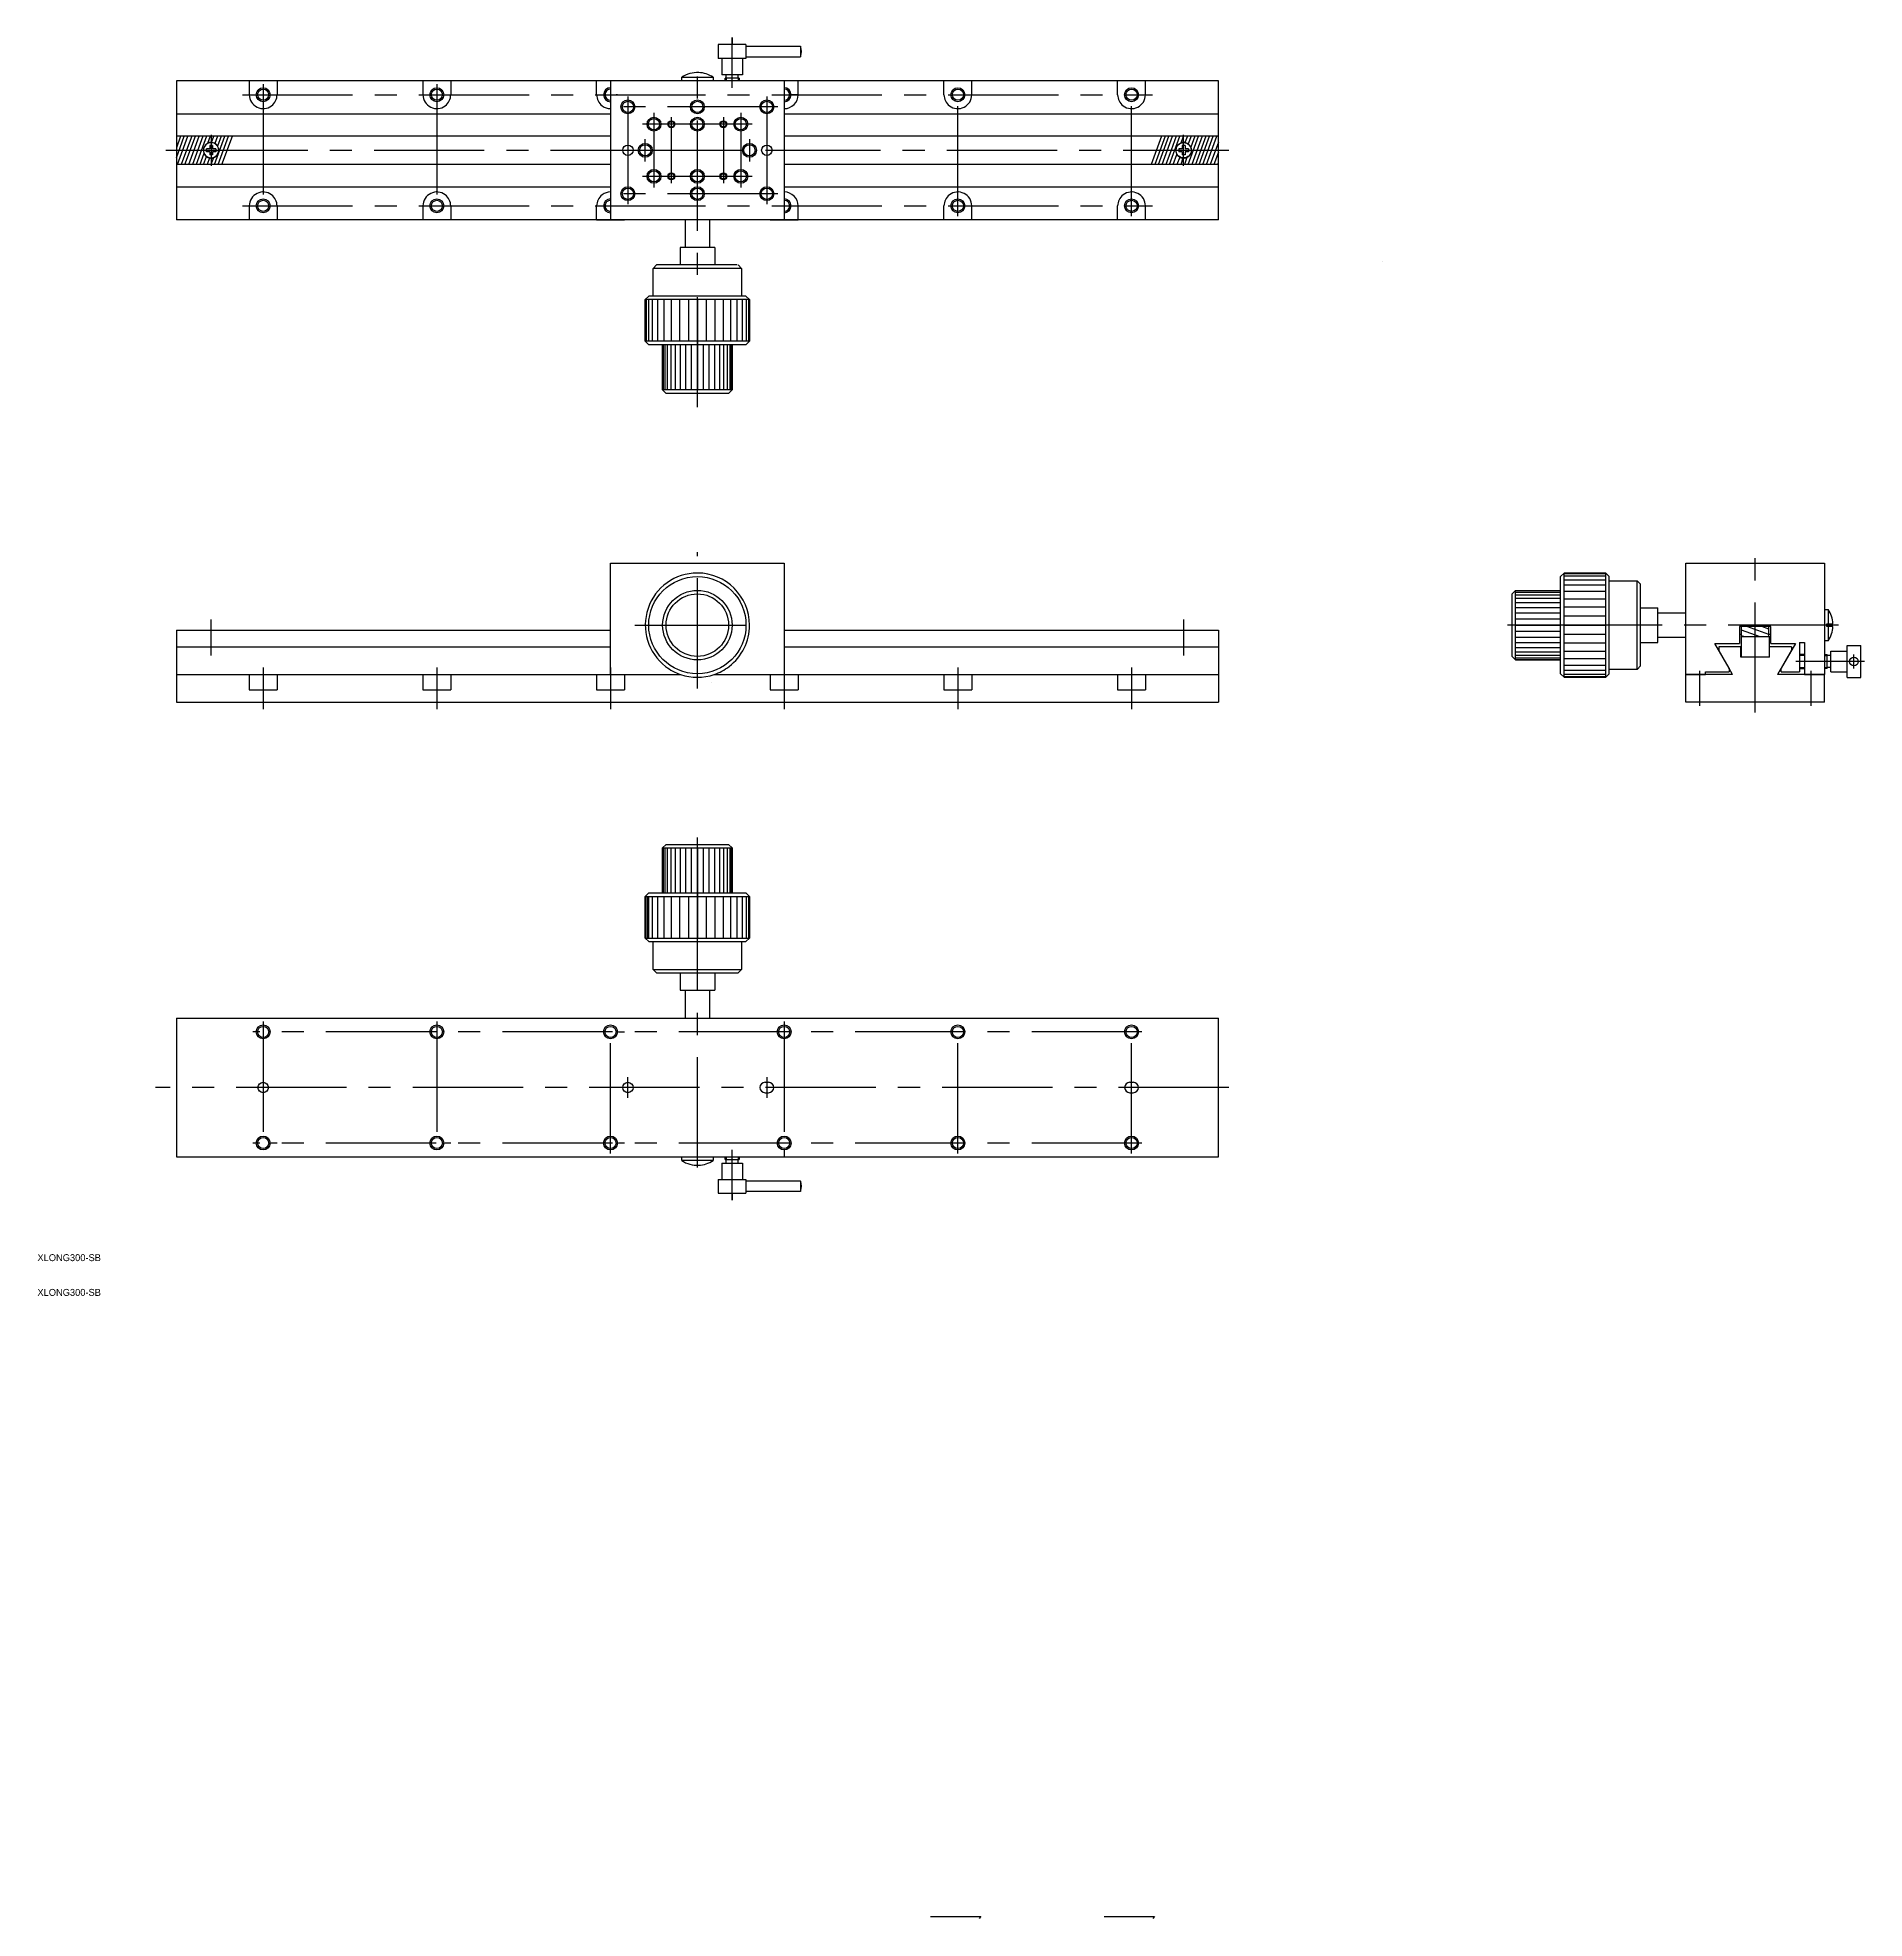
# Model space of a CAD drawing. Extents: x 10 to 536, y -169 to 372.
import ezdxf

# ---------------------------------------------------------------- set-up
doc = ezdxf.new("R2010")
doc.units = 0
doc.linetypes.add('CENTER', pattern=[50.8, 31.75, -6.35, 6.35, -6.35])
doc.layers.get('0').update_dxf_attribs({"linetype": 'CONTINUOUS'})
doc.layers.add('CENTER', color=1, linetype='CENTER')

msp = doc.modelspace()

# ---------------------------------------------------------------- texts
at = {"color": 7, "linetype": 'CONTINUOUS'}
for p in [(10, 20), (10, 10)]:
    msp.add_text('XLONG300-SB', height=2, dxfattribs=at).set_placement(p)

# ---------------------------------------------------------------- linework, layer by layer
at = {"color": 7, "linetype": 'CONTINUOUS'}
for p, q in [((210, 370.29), (206, 370.29)), ((206, 370.29), (206, 366.29)), ((214, 370.29), (210, 370.29)), ((214, 370.29), (214, 366.29)), ((214, 369.79), (214, 366.79)), ((214, 369.79), (229.71, 369.79)), ((214, 369.54), (214, 367.04)), ((229.71, 369.79), (229.71, 366.79)), ((207, 366.29), (206, 366.29)), ((207, 366.29), (206.54, 366.29)), ((213, 366.29), (207, 366.29)), ((207, 366.29), (207, 361.59)), ((213, 366.29), (213, 361.59)), ((213.46, 366.29), (213, 366.29)), ((214, 366.29), (213.46, 366.29)), ((214, 367.04), (214, 366.29)), ((214, 366.79), (229.71, 366.79)), ((50, 359.84), (50, 357.84)), ((50, 359.84), (50, 357.84)), ((175, 359.84), (50, 359.84)), ((50, 357.84), (50, 319.84)), ((71, 359.84), (71, 355.84)), ((71, 359.84), (71, 355.84)), ((79, 359.84), (79, 355.84)), ((121, 359.84), (121, 355.84)), ((129, 359.84), (121, 359.84)), ((129, 359.84), (129, 355.84)), ((171, 355.84), (171, 359.84)), ((350, 359.84), (175, 359.84)), ((175, 359.84), (175, 357.84)), ((175, 357.84), (175, 354.09)), ((195.5, 360.85), (204.5, 360.85)), ((195.5, 359.84), (195.5, 360.85)), ((204.5, 360.85), (204.5, 359.84)), ((208.28, 361.59), (207, 361.59)), ((208, 361.59), (207.5, 361.59)), ((208, 359.84), (208, 360.59)), ((208.28, 360.59), (208, 360.59)), ((208.28, 359.84), (208, 359.84)), ((210, 361.59), (208.28, 361.59)), ((208.28, 360.59), (208.28, 361.59)), ((211.73, 360.59), (208.28, 360.59)), ((211.73, 359.84), (208.28, 359.84)), ((211.73, 361.59), (210, 361.59)), ((211.73, 361.59), (210, 361.59)), ((212, 361.59), (211.73, 361.59)), ((212, 361.59), (211.73, 361.59)), ((211.73, 360.59), (211.73, 361.59)), ((212, 360.59), (211.73, 360.59)), ((212, 359.84), (211.73, 359.84)), ((212.5, 361.59), (212, 361.59)), ((212.5, 361.59), (212, 361.59)), ((213, 361.59), (212, 361.59)), ((212, 360.59), (212, 359.84)), ((225, 359.84), (225, 357.84)), ((225, 359.84), (225, 357.84)), ((225, 359.84), (225, 357.84)), ((225, 359.84), (225, 357.84)), ((225, 359.84), (225, 357.84)), ((225, 359.84), (225, 357.84)), ((225, 357.84), (225, 329.71)), ((225, 357.84), (225, 355.84)), ((229, 355.84), (229, 359.84)), ((271, 355.84), (271, 359.84)), ((279, 359.84), (271, 359.84)), ((279, 355.84), (279, 359.84)), ((321, 355.84), (321, 359.84)), ((329, 355.84), (329, 359.84)), ((329, 355.84), (329, 359.84)), ((350, 342.2), (350, 359.84)), ((50, 354.09), (50, 343.94)), ((175, 354.09), (175, 342.34)), ((50, 350.34), (175, 350.34)), ((225, 350.34), (350, 350.34)), ((50, 343.94), (50, 343.84)), ((57.61, 343.94), (50, 343.94)), ((50, 343.84), (50, 343.5)), ((50, 343.5), (50, 340.58)), ((58.67, 343.94), (57.61, 343.94)), ((59.74, 343.94), (58.67, 343.94)), ((59.6, 341.19), (59.6, 340.24)), ((60.4, 341.19), (59.6, 341.19)), ((60.8, 343.94), (59.74, 343.94)), ((60.4, 341.19), (60.4, 340.24)), ((61.86, 343.94), (60.8, 343.94)), ((62.93, 343.94), (61.86, 343.94)), ((63.99, 343.94), (62.93, 343.94)), ((65.06, 343.94), (63.99, 343.94)), ((66.12, 343.94), (65.06, 343.94)), ((175, 343.94), (66.12, 343.94)), ((175, 342.34), (175, 337.34)), ((350, 343.94), (225, 343.94)), ((341.06, 343.94), (333.45, 343.94)), ((340.4, 341.19), (339.6, 341.19)), ((339.6, 341.19), (339.6, 340.24)), ((340.4, 341.19), (340.4, 340.24)), ((342.12, 343.94), (341.06, 343.94)), ((343.18, 343.94), (342.12, 343.94)), ((344.25, 343.94), (343.18, 343.94)), ((345.31, 343.94), (344.25, 343.94)), ((346.38, 343.94), (345.31, 343.94)), ((347.44, 343.94), (346.38, 343.94)), ((348.51, 343.94), (347.44, 343.94)), ((349.57, 343.94), (348.51, 343.94)), ((350, 339.27), (350, 342.2)), ((50, 340.58), (50, 337.65)), ((50, 337.65), (50, 335.84)), ((50, 335.84), (50, 329.34)), ((59.6, 340.24), (58.65, 340.24)), ((58.65, 339.44), (58.65, 340.24)), ((59.6, 339.44), (58.65, 339.44)), ((59.6, 339.44), (59.6, 338.49)), ((60.4, 338.49), (59.6, 338.49)), ((61.35, 340.24), (60.4, 340.24)), ((60.4, 339.44), (60.4, 338.49)), ((61.35, 339.44), (60.4, 339.44)), ((61.35, 340.24), (61.35, 339.44)), ((175, 337.34), (175, 325.59)), ((225, 339.84), (225, 337.34)), ((338.65, 340.24), (338.65, 339.44)), ((339.6, 340.24), (338.65, 340.24)), ((339.6, 339.44), (338.65, 339.44)), ((339.6, 339.44), (339.6, 338.49)), ((340.4, 338.49), (339.6, 338.49)), ((341.35, 340.24), (340.4, 340.24)), ((341.35, 339.44), (340.4, 339.44)), ((340.4, 339.44), (340.4, 338.49)), ((341.35, 340.24), (341.35, 339.44)), ((350, 336.35), (350, 339.27)), ((350, 335.74), (350, 336.35)), ((50.37, 335.74), (50, 335.74)), ((51.43, 335.74), (50.37, 335.74)), ((52.49, 335.74), (51.43, 335.74)), ((53.56, 335.74), (52.49, 335.74)), ((54.62, 335.74), (53.56, 335.74)), ((55.69, 335.74), (54.62, 335.74)), ((56.75, 335.74), (55.69, 335.74)), ((57.82, 335.74), (56.75, 335.74)), ((58.88, 335.74), (57.82, 335.74)), ((59.94, 335.74), (58.88, 335.74)), ((61.01, 335.74), (59.94, 335.74)), ((62.07, 335.74), (61.01, 335.74)), ((63.14, 335.74), (62.07, 335.74)), ((175, 335.74), (63.14, 335.74)), ((330.62, 335.74), (225, 335.74)), ((331.69, 335.74), (330.62, 335.74)), ((332.75, 335.74), (331.69, 335.74)), ((347.65, 335.74), (332.75, 335.74)), ((333.81, 335.74), (333.45, 335.74)), ((334.88, 335.74), (333.81, 335.74)), ((335.94, 335.74), (334.88, 335.74)), ((337.01, 335.74), (335.94, 335.74)), ((338.07, 335.74), (337.01, 335.74)), ((339.14, 335.74), (338.07, 335.74)), ((340.2, 335.74), (339.14, 335.74)), ((341.26, 335.74), (340.2, 335.74)), ((342.33, 335.74), (341.26, 335.74)), ((343.39, 335.74), (342.33, 335.74)), ((344.46, 335.74), (343.39, 335.74)), ((345.52, 335.74), (344.46, 335.74)), ((346.58, 335.74), (345.52, 335.74)), ((348.71, 335.74), (347.65, 335.74)), ((349.78, 335.74), (348.71, 335.74)), ((350, 335.74), (349.78, 335.74)), ((350, 329.71), (350, 335.74)), ((50, 329.34), (175, 329.34)), ((175, 325.59), (175, 319.84)), ((225, 329.71), (225, 325.59)), ((225, 329.34), (350, 329.34)), ((225, 325.59), (225, 319.84)), ((350, 325.59), (350, 329.71)), ((350, 319.84), (350, 325.59)), ((175, 319.84), (50, 319.84)), ((225, 319.84), (50, 319.84)), ((71, 323.84), (71, 319.84)), ((79, 323.84), (79, 319.84)), ((121, 323.84), (121, 319.84)), ((129, 323.84), (129, 319.84)), ((171, 319.84), (171, 323.84)), ((171, 319.84), (179, 319.84)), ((196.5, 319.84), (175, 319.84)), ((196.5, 319.84), (196.5, 311.84)), ((203.5, 319.84), (203.5, 311.84)), ((350, 319.84), (203.5, 319.84)), ((221, 319.84), (229, 319.84)), ((229, 319.84), (229, 323.84)), ((271, 319.84), (271, 323.84)), ((279, 319.84), (279, 323.84)), ((321, 319.84), (321, 323.84)), ((329, 319.84), (329, 323.84)), ((350, 319.84), (350, 324.24)), ((195, 311.84), (195, 306.84)), ((205, 311.84), (195, 311.84)), ((196.5, 311.84), (195, 311.84)), ((195, 311.84), (195, 306.84)), ((203.5, 311.84), (196.5, 311.84)), ((205, 311.84), (203.5, 311.84)), ((205, 311.84), (205, 306.84)), ((205, 311.84), (205, 306.84)), ((187.25, 305.84), (188.25, 306.84)), ((187.25, 297.84), (187.25, 305.84)), ((212.75, 305.84), (187.25, 305.84)), ((195, 306.84), (188.25, 306.84)), ((203.5, 306.84), (195, 306.84)), ((203.5, 306.84), (195, 306.84)), ((205, 306.84), (203.5, 306.84)), ((203.5, 306.84), (203.5, 306.74)), ((205, 306.84), (203.5, 306.84)), ((203.5, 306.84), (203.5, 306.74)), ((211.5, 306.84), (205, 306.84)), ((211.75, 306.84), (212.75, 305.84)), ((212.75, 305.84), (212.75, 297.84)), ((397.22, 307.78), (397.22, 307.78)), ((185, 296.84), (186, 297.84)), ((185, 296.84), (185, 284.84)), ((200, 296.84), (185, 296.84)), ((185.06, 296.84), (185, 296.84)), ((185, 284.84), (185, 296.84)), ((185.23, 296.84), (185.06, 296.84)), ((185.51, 296.84), (185.23, 296.84)), ((185.9, 296.84), (185.51, 296.84)), ((186.41, 296.84), (185.9, 296.84)), ((214, 297.84), (186, 297.84)), ((187.01, 296.84), (186.41, 296.84)), ((187.71, 296.84), (187.01, 296.84)), ((188.51, 296.84), (187.71, 296.84)), ((189.39, 296.84), (188.51, 296.84)), ((190.36, 296.84), (189.39, 296.84)), ((191.4, 296.84), (190.36, 296.84)), ((192.5, 296.84), (191.4, 296.84)), ((193.66, 296.84), (192.5, 296.84)), ((194.87, 296.84), (193.66, 296.84)), ((196.12, 296.84), (194.87, 296.84)), ((197.4, 296.84), (196.12, 296.84)), ((198.69, 296.84), (197.4, 296.84)), ((200, 296.84), (198.69, 296.84)), ((201.31, 296.84), (200, 296.84)), ((202.6, 296.84), (201.31, 296.84)), ((203.88, 296.84), (202.6, 296.84)), ((205.13, 296.84), (203.88, 296.84)), ((206.34, 296.84), (205.13, 296.84)), ((207.5, 296.84), (206.34, 296.84)), ((208.6, 296.84), (207.5, 296.84)), ((209.64, 296.84), (208.6, 296.84)), ((210.61, 296.84), (209.64, 296.84)), ((211.49, 296.84), (210.61, 296.84)), ((212.29, 296.84), (211.49, 296.84)), ((212.99, 296.84), (212.29, 296.84)), ((213.59, 296.84), (212.99, 296.84)), ((214.1, 296.84), (213.59, 296.84)), ((215, 296.84), (214, 297.84)), ((214.49, 296.84), (214.1, 296.84)), ((214.77, 296.84), (214.49, 296.84)), ((214.94, 296.84), (214.77, 296.84)), ((215, 296.84), (214.94, 296.84)), ((215, 296.84), (215, 284.84)), ((185, 284.84), (186, 283.84)), ((200, 284.84), (185, 284.84)), ((185.06, 284.84), (185, 284.84)), ((185.23, 284.84), (185.06, 284.84)), ((185.51, 284.84), (185.23, 284.84)), ((185.9, 284.84), (185.51, 284.84)), ((186.41, 284.84), (185.9, 284.84)), ((200, 283.84), (186, 283.84)), ((190.04, 283.84), (186, 283.84)), ((187.01, 284.84), (186.41, 284.84)), ((187.71, 284.84), (187.01, 284.84)), ((188.51, 284.84), (187.71, 284.84)), ((189.39, 284.84), (188.51, 284.84)), ((190.36, 284.84), (189.39, 284.84)), ((190, 283.84), (190, 270.84)), ((190, 270.84), (190, 283.84)), ((190.15, 283.84), (190.04, 283.84)), ((190.34, 283.84), (190.15, 283.84)), ((190.6, 283.84), (190.34, 283.84)), ((191.4, 284.84), (190.36, 284.84)), ((190.94, 283.84), (190.6, 283.84)), ((191.34, 283.84), (190.94, 283.84)), ((191.81, 283.84), (191.34, 283.84)), ((192.5, 284.84), (191.4, 284.84)), ((192.34, 283.84), (191.81, 283.84)), ((192.93, 283.84), (192.34, 283.84)), ((193.66, 284.84), (192.5, 284.84)), ((193.57, 283.84), (192.93, 283.84)), ((194.26, 283.84), (193.57, 283.84)), ((194.87, 284.84), (193.66, 284.84)), ((195, 283.84), (194.26, 283.84)), ((196.12, 284.84), (194.87, 284.84)), ((195.77, 283.84), (195, 283.84)), ((196.58, 283.84), (195.77, 283.84)), ((197.4, 284.84), (196.12, 284.84)), ((197.41, 283.84), (196.58, 283.84)), ((198.69, 284.84), (197.4, 284.84)), ((198.26, 283.84), (197.41, 283.84)), ((199.13, 283.84), (198.26, 283.84)), ((200, 284.84), (198.69, 284.84)), ((200, 283.84), (199.13, 283.84)), ((201.31, 284.84), (200, 284.84)), ((200.87, 283.84), (200, 283.84)), ((201.74, 283.84), (200.87, 283.84)), ((202.6, 284.84), (201.31, 284.84)), ((202.59, 283.84), (201.74, 283.84)), ((203.42, 283.84), (202.59, 283.84)), ((203.88, 284.84), (202.6, 284.84)), ((204.23, 283.84), (203.42, 283.84)), ((205.13, 284.84), (203.88, 284.84)), ((205, 283.84), (204.23, 283.84)), ((205.74, 283.84), (205, 283.84)), ((206.34, 284.84), (205.13, 284.84)), ((206.43, 283.84), (205.74, 283.84)), ((207.5, 284.84), (206.34, 284.84)), ((207.07, 283.84), (206.43, 283.84)), ((207.66, 283.84), (207.07, 283.84)), ((208.6, 284.84), (207.5, 284.84)), ((208.19, 283.84), (207.66, 283.84)), ((208.66, 283.84), (208.19, 283.84)), ((209.64, 284.84), (208.6, 284.84)), ((209.06, 283.84), (208.66, 283.84)), ((209.4, 283.84), (209.06, 283.84)), ((209.66, 283.84), (209.4, 283.84)), ((210.61, 284.84), (209.64, 284.84)), ((209.85, 283.84), (209.66, 283.84)), ((209.96, 283.84), (209.85, 283.84)), ((214, 283.84), (209.96, 283.84)), ((210, 283.84), (210, 270.84)), ((211.49, 284.84), (210.61, 284.84)), ((212.29, 284.84), (211.49, 284.84)), ((212.99, 284.84), (212.29, 284.84)), ((213.59, 284.84), (212.99, 284.84)), ((214.1, 284.84), (213.59, 284.84)), ((215, 284.84), (214, 283.84)), ((214.49, 284.84), (214.1, 284.84)), ((214.77, 284.84), (214.49, 284.84)), ((214.94, 284.84), (214.77, 284.84)), ((215, 284.84), (214.94, 284.84)), ((190, 270.84), (191, 269.84)), ((200, 270.84), (190, 270.84)), ((190.04, 270.84), (190, 270.84)), ((190.15, 270.84), (190.04, 270.84)), ((190.34, 270.84), (190.15, 270.84)), ((190.6, 270.84), (190.34, 270.84)), ((190.94, 270.84), (190.6, 270.84)), ((191.34, 270.84), (190.94, 270.84)), ((191.81, 270.84), (191.34, 270.84)), ((192.34, 270.84), (191.81, 270.84)), ((192.93, 270.84), (192.34, 270.84)), ((193.57, 270.84), (192.93, 270.84)), ((194.26, 270.84), (193.57, 270.84)), ((195, 270.84), (194.26, 270.84)), ((195.77, 270.84), (195, 270.84)), ((196.58, 270.84), (195.77, 270.84)), ((197.41, 270.84), (196.58, 270.84)), ((198.26, 270.84), (197.41, 270.84)), ((199.13, 270.84), (198.26, 270.84)), ((200, 270.84), (199.13, 270.84)), ((200.87, 270.84), (200, 270.84)), ((201.74, 270.84), (200.87, 270.84)), ((202.59, 270.84), (201.74, 270.84)), ((203.42, 270.84), (202.59, 270.84)), ((204.23, 270.84), (203.42, 270.84)), ((205, 270.84), (204.23, 270.84)), ((205.74, 270.84), (205, 270.84)), ((206.43, 270.84), (205.74, 270.84)), ((207.07, 270.84), (206.43, 270.84)), ((207.66, 270.84), (207.07, 270.84)), ((208.19, 270.84), (207.66, 270.84)), ((208.66, 270.84), (208.19, 270.84)), ((209.06, 270.84), (208.66, 270.84)), ((210, 270.84), (209, 269.84)), ((209.4, 270.84), (209.06, 270.84)), ((209.66, 270.84), (209.4, 270.84)), ((209.85, 270.84), (209.66, 270.84)), ((209.96, 270.84), (209.85, 270.84)), ((210, 270.84), (209.96, 270.84)), ((209, 269.84), (191, 269.84)), ((200, 269.84), (196.5, 269.84)), ((175, 220.92), (225, 220.92)), ((175, 193.72), (175, 220.92)), ((225, 220.92), (225, 193.72)), ((448.53, 217.12), (449.53, 218.12)), ((448.53, 213.08), (448.53, 217.12)), ((461.53, 218.12), (449.53, 218.12)), ((449.53, 218.06), (449.53, 218.12)), ((449.53, 218.12), (461.53, 218.12)), ((449.53, 218.12), (461.53, 218.12)), ((449.53, 217.89), (449.53, 218.12)), ((449.53, 217.89), (449.53, 218.06)), ((449.53, 217.61), (449.53, 217.89)), ((449.53, 205.72), (449.53, 217.89)), ((449.53, 217.21), (449.53, 217.61)), ((449.53, 216.71), (449.53, 217.21)), ((449.53, 216.11), (449.53, 216.71)), ((461.53, 218.06), (461.53, 218.12)), ((461.53, 217.89), (461.53, 218.12)), ((462.53, 217.12), (461.53, 218.12)), ((461.53, 217.89), (461.53, 218.06)), ((461.53, 217.61), (461.53, 217.89)), ((461.53, 205.72), (461.53, 217.89)), ((461.53, 217.21), (461.53, 217.61)), ((461.53, 216.71), (461.53, 217.21)), ((461.53, 216.11), (461.53, 216.71)), ((462.53, 189.12), (462.53, 217.12)), ((484.53, 180.92), (484.53, 220.92)), ((484.53, 220.92), (504.53, 220.92)), ((504.53, 220.92), (524.53, 220.92)), ((524.53, 220.92), (524.53, 194.67)), ((434.53, 212.12), (435.53, 213.12)), ((434.53, 194.12), (434.53, 212.12)), ((435.53, 213.08), (435.53, 213.12)), ((435.53, 213.12), (448.53, 213.12)), ((435.53, 212.97), (435.53, 213.08)), ((435.53, 212.78), (435.53, 212.97)), ((435.53, 212.51), (435.53, 212.78)), ((435.53, 212.18), (435.53, 212.51)), ((435.53, 211.78), (435.53, 212.18)), ((435.53, 211.31), (435.53, 211.78)), ((435.53, 210.78), (435.53, 211.31)), ((448.53, 212.97), (448.53, 213.08)), ((448.53, 212.78), (448.53, 212.97)), ((448.53, 212.51), (448.53, 212.78)), ((448.53, 212.18), (448.53, 212.51)), ((448.53, 211.78), (448.53, 212.18)), ((448.53, 211.31), (448.53, 211.78)), ((448.53, 210.78), (448.53, 211.31)), ((449.53, 215.41), (449.53, 216.11)), ((449.53, 214.61), (449.53, 215.41)), ((449.53, 213.72), (449.53, 214.61)), ((449.53, 212.76), (449.53, 213.72)), ((449.53, 211.72), (449.53, 212.76)), ((449.53, 210.62), (449.53, 211.72)), ((461.53, 215.41), (461.53, 216.11)), ((461.53, 214.61), (461.53, 215.41)), ((461.53, 213.72), (461.53, 214.61)), ((461.53, 212.76), (461.53, 213.72)), ((461.53, 211.72), (461.53, 212.76)), ((461.53, 210.62), (461.53, 211.72)), ((462.53, 215.87), (470.53, 215.87)), ((470.53, 190.37), (470.53, 215.87)), ((470.53, 215.87), (471.53, 214.87)), ((471.53, 208.12), (471.53, 214.87)), ((435.53, 210.19), (435.53, 210.78)), ((435.53, 209.55), (435.53, 210.19)), ((435.53, 208.85), (435.53, 209.55)), ((435.53, 208.12), (435.53, 208.85)), ((435.53, 207.34), (435.53, 208.12)), ((435.53, 206.54), (435.53, 207.34)), ((435.53, 205.71), (435.53, 206.54)), ((448.53, 210.19), (448.53, 210.78)), ((448.53, 209.55), (448.53, 210.19)), ((448.53, 208.85), (448.53, 209.55)), ((448.53, 208.12), (448.53, 208.85)), ((448.53, 207.34), (448.53, 208.12)), ((448.53, 206.54), (448.53, 207.34)), ((448.53, 205.71), (448.53, 206.54)), ((449.53, 209.46), (449.53, 210.62)), ((449.53, 208.25), (449.53, 209.46)), ((449.53, 207), (449.53, 208.25)), ((449.53, 205.72), (449.53, 207)), ((461.53, 209.46), (461.53, 210.62)), ((461.53, 208.25), (461.53, 209.46)), ((461.53, 207), (461.53, 208.25)), ((461.53, 205.72), (461.53, 207)), ((471.53, 208.12), (476.53, 208.12)), ((471.53, 208.12), (476.53, 208.12)), ((471.53, 206.62), (471.53, 208.12)), ((471.53, 206.62), (471.53, 208.12)), ((471.53, 198.12), (471.53, 206.62)), ((471.53, 198.12), (471.53, 206.62)), ((476.53, 206.62), (476.53, 208.12)), ((476.53, 198.12), (476.53, 208.12)), ((476.53, 206.62), (484.53, 206.62)), ((476.53, 199.62), (476.53, 206.62)), ((524.53, 207.72), (524.53, 198.52)), ((524.53, 207.62), (525.54, 207.62)), ((525.54, 207.62), (525.54, 203.52)), ((50, 201.72), (175, 201.72)), ((50, 201.72), (50, 188.92)), ((225, 201.72), (350, 201.72)), ((350, 201.72), (350, 188.92)), ((434.53, 199.62), (434.53, 203.12)), ((435.53, 204.85), (435.53, 205.71)), ((435.53, 203.99), (435.53, 204.85)), ((435.53, 203.12), (435.53, 203.99)), ((435.53, 202.25), (435.53, 203.12)), ((435.53, 193.12), (435.53, 203.12)), ((435.53, 201.38), (435.53, 202.25)), ((435.53, 200.53), (435.53, 201.38)), ((435.53, 199.7), (435.53, 200.53)), ((448.53, 204.85), (448.53, 205.71)), ((448.53, 203.99), (448.53, 204.85)), ((448.53, 203.12), (448.53, 203.99)), ((448.53, 202.25), (448.53, 203.12)), ((448.53, 189.12), (448.53, 203.12)), ((448.53, 201.38), (448.53, 202.25)), ((448.53, 200.53), (448.53, 201.38)), ((448.53, 199.7), (448.53, 200.53)), ((449.53, 204.43), (449.53, 205.72)), ((449.53, 203.12), (449.53, 204.43)), ((449.53, 201.81), (449.53, 203.12)), ((449.53, 188.12), (449.53, 203.12)), ((449.53, 200.51), (449.53, 201.81)), ((449.53, 199.24), (449.53, 200.51)), ((461.53, 204.43), (461.53, 205.72)), ((461.53, 203.12), (461.53, 204.43)), ((461.53, 201.81), (461.53, 203.12)), ((461.53, 188.12), (461.53, 203.12)), ((461.53, 200.51), (461.53, 201.81)), ((461.53, 199.24), (461.53, 200.51)), ((484.53, 204.62), (484.53, 205.72)), ((484.53, 204.62), (484.53, 205.72)), ((484.53, 203.12), (484.53, 204.62)), ((484.53, 203.12), (484.53, 204.62)), ((484.53, 199.12), (484.53, 203.12)), ((484.53, 199.12), (484.53, 203.12)), ((500.48, 202.72), (500.03, 202.72)), ((500.03, 202.72), (500.03, 200.47)), ((500.03, 200.47), (500.03, 197.82)), ((500.58, 200.47), (500.03, 200.47)), ((500.58, 202.72), (500.48, 202.72)), ((500.58, 201.68), (500.58, 202.72)), ((502.1, 202.72), (500.58, 202.72)), ((500.58, 200.47), (500.58, 201.68)), ((500.58, 200.08), (500.58, 200.47)), ((506.48, 202.72), (502.1, 202.72)), ((508.48, 202.72), (506.48, 202.72)), ((508.48, 201.99), (508.48, 202.72)), ((508.73, 202.72), (508.48, 202.72)), ((508.48, 200.47), (508.48, 201.99)), ((509.03, 200.47), (508.48, 200.47)), ((508.48, 200.4), (508.48, 200.47)), ((508.48, 199.72), (508.48, 200.4)), ((509.03, 202.72), (508.73, 202.72)), ((509.03, 200.47), (509.03, 202.72)), ((509.03, 197.82), (509.03, 200.47)), ((525.13, 202.72), (525.13, 203.52)), ((525.13, 203.52), (526.92, 203.52)), ((526.92, 202.72), (525.13, 202.72)), ((525.54, 202.72), (525.54, 198.62)), ((50, 196.92), (175, 196.92)), ((225, 196.92), (350, 196.92)), ((435.53, 198.89), (435.53, 199.7)), ((435.53, 198.12), (435.53, 198.89)), ((435.53, 197.38), (435.53, 198.12)), ((435.53, 196.69), (435.53, 197.38)), ((435.53, 196.05), (435.53, 196.69)), ((435.53, 195.46), (435.53, 196.05)), ((435.53, 194.93), (435.53, 195.46)), ((448.53, 198.89), (448.53, 199.7)), ((448.53, 198.12), (448.53, 198.89)), ((448.53, 197.38), (448.53, 198.12)), ((448.53, 196.69), (448.53, 197.38)), ((448.53, 196.05), (448.53, 196.69)), ((448.53, 195.46), (448.53, 196.05)), ((448.53, 194.93), (448.53, 195.46)), ((449.53, 197.99), (449.53, 199.24)), ((449.53, 196.78), (449.53, 197.99)), ((449.53, 195.62), (449.53, 196.78)), ((449.53, 194.51), (449.53, 195.62)), ((461.53, 197.99), (461.53, 199.24)), ((461.53, 196.78), (461.53, 197.99)), ((461.53, 195.62), (461.53, 196.78)), ((461.53, 194.51), (461.53, 195.62)), ((471.53, 198.12), (476.53, 198.12)), ((471.53, 198.12), (476.53, 198.12)), ((471.53, 191.37), (471.53, 198.12)), ((476.53, 199.62), (484.53, 199.62)), ((476.53, 198.12), (476.53, 199.62)), ((484.53, 197.62), (484.53, 199.12)), ((484.53, 197.62), (484.53, 199.12)), ((484.53, 196.52), (484.53, 197.62)), ((484.53, 196.52), (484.53, 197.62)), ((497.03, 190.77), (492.96, 197.82)), ((492.96, 197.82), (500.03, 197.82)), ((494.03, 195.89), (493.99, 195.96)), ((494.03, 196.92), (494.03, 195.89)), ((500.43, 196.92), (494.03, 196.92)), ((498.05, 188.92), (494.03, 195.89)), ((500.43, 193.92), (500.43, 196.92)), ((500.53, 199.72), (500.53, 193.92)), ((500.58, 199.72), (500.53, 199.72)), ((500.58, 199.72), (500.53, 199.72)), ((500.58, 199.72), (500.58, 200.08)), ((501.57, 199.72), (500.58, 199.72)), ((505.95, 199.72), (501.57, 199.72)), ((508.48, 199.72), (505.95, 199.72)), ((508.53, 199.72), (508.48, 199.72)), ((508.53, 199.72), (508.48, 199.72)), ((508.53, 199.72), (508.53, 193.92)), ((508.73, 199.72), (508.53, 199.72)), ((515.03, 196.92), (508.63, 196.92)), ((508.63, 193.92), (508.63, 196.92)), ((509.03, 197.82), (516.14, 197.82)), ((515.03, 195.91), (510.99, 188.92)), ((516.14, 197.82), (512.03, 190.7)), ((515.03, 196.92), (515.03, 195.91)), ((517.28, 198.12), (518.78, 198.12)), ((517.28, 198.12), (517.28, 194.67)), ((518.78, 198.12), (518.78, 194.67)), ((525.54, 198.62), (524.53, 198.62)), ((526.28, 194.67), (526.28, 195.67)), ((526.28, 195.67), (530.98, 195.67)), ((526.28, 194.67), (526.28, 195.17)), ((526.28, 194.67), (526.28, 195.17)), ((530.98, 197.29), (534.98, 197.29)), ((530.98, 196.13), (530.98, 197.29)), ((530.98, 195.67), (530.98, 196.13)), ((530.98, 189.67), (530.98, 195.67)), ((534.98, 188.05), (534.98, 197.29)), ((175, 188.92), (175, 193.72)), ((225, 193.72), (225, 188.92)), ((434.53, 194.12), (435.53, 193.12)), ((435.53, 194.46), (435.53, 194.93)), ((435.53, 194.05), (435.53, 194.46)), ((435.53, 193.72), (435.53, 194.05)), ((435.53, 193.46), (435.53, 193.72)), ((435.53, 193.27), (435.53, 193.46)), ((435.53, 193.16), (435.53, 193.27)), ((435.53, 193.12), (435.53, 193.16)), ((448.53, 193.12), (435.53, 193.12)), ((435.53, 193.12), (448.53, 193.12)), ((448.53, 194.46), (448.53, 194.93)), ((448.53, 194.05), (448.53, 194.46)), ((448.53, 193.72), (448.53, 194.05)), ((448.53, 193.46), (448.53, 193.72)), ((448.53, 193.27), (448.53, 193.46)), ((448.53, 193.16), (448.53, 193.27)), ((448.53, 189.12), (448.53, 193.16)), ((449.53, 193.48), (449.53, 194.51)), ((449.53, 192.51), (449.53, 193.48)), ((449.53, 191.63), (449.53, 192.51)), ((449.53, 190.83), (449.53, 191.63)), ((449.53, 190.13), (449.53, 190.83)), ((449.53, 189.52), (449.53, 190.13)), ((461.53, 193.48), (461.53, 194.51)), ((461.53, 192.51), (461.53, 193.48)), ((461.53, 191.63), (461.53, 192.51)), ((461.53, 190.83), (461.53, 191.63)), ((461.53, 190.13), (461.53, 190.83)), ((461.53, 189.52), (461.53, 190.13)), ((470.53, 190.37), (462.53, 190.37)), ((471.53, 191.37), (470.53, 190.37)), ((490.28, 189.67), (497.03, 189.67)), ((490.28, 188.92), (490.28, 189.67)), ((497.03, 190.7), (497.03, 189.67)), ((500.53, 193.92), (500.43, 193.92)), ((508.53, 193.92), (500.53, 193.92)), ((508.63, 193.92), (508.53, 193.92)), ((512.03, 189.67), (512.03, 190.7)), ((512.03, 189.67), (517.28, 189.67)), ((517.28, 194.67), (517.28, 194.39)), ((518.78, 194.67), (517.28, 194.67)), ((517.28, 194.39), (517.28, 189.67)), ((517.28, 190.94), (517.28, 190.67)), ((517.28, 190.67), (518.78, 190.67)), ((518.78, 194.67), (518.78, 194.39)), ((518.78, 194.39), (518.78, 188.92)), ((518.78, 190.94), (518.78, 190.67)), ((524.53, 194.67), (524.53, 194.39)), ((524.53, 194.67), (525.28, 194.67)), ((524.53, 194.67), (524.53, 194.39)), ((524.53, 194.39), (524.53, 188.92)), ((524.53, 194.39), (524.53, 190.94)), ((524.53, 190.94), (524.53, 190.67)), ((525.28, 190.67), (524.53, 190.67)), ((525.28, 194.39), (525.28, 194.67)), ((525.28, 190.94), (525.28, 194.39)), ((526.28, 194.39), (525.28, 194.39)), ((526.28, 190.94), (525.28, 190.94)), ((525.28, 190.67), (525.28, 190.94)), ((526.28, 194.39), (526.28, 194.67)), ((526.28, 194.39), (526.28, 194.67)), ((526.28, 192.67), (526.28, 194.39)), ((526.28, 192.67), (526.28, 194.39)), ((526.28, 190.94), (526.28, 192.67)), ((526.28, 189.67), (526.28, 190.94)), ((526.28, 190.17), (526.28, 190.67)), ((526.28, 189.67), (530.98, 189.67)), ((530.98, 188.05), (530.98, 189.67)), ((50, 188.92), (50, 180.92)), ((50, 188.92), (195.17, 188.92)), ((71, 188.92), (71, 184.52)), ((71, 184.52), (79, 184.52)), ((79, 188.92), (79, 184.52)), ((121, 188.92), (121, 184.52)), ((121, 184.52), (129, 184.52)), ((129, 188.92), (129, 184.52)), ((171, 188.92), (171, 184.52)), ((171, 184.52), (179, 184.52)), ((175, 188.92), (195.17, 188.92)), ((179, 188.92), (179, 184.52)), ((204.83, 188.92), (350, 188.92)), ((221, 188.92), (221, 184.52)), ((221, 184.52), (229, 184.52)), ((229, 188.92), (229, 184.52)), ((271, 188.92), (271, 184.52)), ((271, 184.52), (279, 184.52)), ((279, 188.92), (279, 184.52)), ((321, 188.92), (321, 184.52)), ((321, 184.52), (329, 184.52)), ((329, 188.92), (329, 184.52)), ((350, 188.92), (350, 180.92)), ((448.53, 189.12), (449.53, 188.12)), ((449.53, 189.02), (449.53, 189.52)), ((449.53, 188.63), (449.53, 189.02)), ((449.53, 188.35), (449.53, 188.63)), ((449.53, 188.17), (449.53, 188.35)), ((449.53, 188.12), (449.53, 188.17)), ((461.53, 188.12), (449.53, 188.12)), ((449.53, 188.12), (461.53, 188.12)), ((461.53, 189.02), (461.53, 189.52)), ((462.53, 189.12), (461.53, 188.12)), ((461.53, 188.63), (461.53, 189.02)), ((461.53, 188.35), (461.53, 188.63)), ((461.53, 188.17), (461.53, 188.35)), ((461.53, 188.12), (461.53, 188.17)), ((498.05, 188.92), (484.53, 188.92)), ((484.53, 188.92), (490.28, 188.92)), ((524.53, 188.92), (510.99, 188.92)), ((518.78, 188.92), (524.53, 188.92)), ((524.53, 180.92), (524.53, 188.92)), ((530.98, 188.05), (534.98, 188.05)), ((50, 180.92), (350, 180.92)), ((524.53, 180.92), (484.53, 180.92)), ((191, 140), (190, 139)), ((190, 139), (190, 126)), ((190, 139), (200, 139)), ((190, 139), (190.04, 139)), ((190, 126), (190, 139)), ((190.04, 139), (190.15, 139)), ((190.15, 139), (190.34, 139)), ((190.34, 139), (190.6, 139)), ((190.6, 139), (190.94, 139)), ((190.94, 139), (191.34, 139)), ((191, 140), (209, 140)), ((191.34, 139), (191.81, 139)), ((191.81, 139), (192.34, 139)), ((192.34, 139), (192.93, 139)), ((192.93, 139), (193.57, 139)), ((193.57, 139), (194.26, 139)), ((194.26, 139), (195, 139)), ((195, 139), (195.77, 139)), ((195.77, 139), (196.58, 139)), ((196.5, 140), (200, 140)), ((196.58, 139), (197.41, 139)), ((197.41, 139), (198.26, 139)), ((198.26, 139), (199.13, 139)), ((199.13, 139), (200, 139)), ((200, 139), (200.87, 139)), ((200.87, 139), (201.74, 139)), ((201.74, 139), (202.59, 139)), ((202.59, 139), (203.42, 139)), ((203.42, 139), (204.23, 139)), ((204.23, 139), (205, 139)), ((205, 139), (205.74, 139)), ((205.74, 139), (206.43, 139)), ((206.43, 139), (207.07, 139)), ((207.07, 139), (207.66, 139)), ((207.66, 139), (208.19, 139)), ((208.19, 139), (208.66, 139)), ((208.66, 139), (209.06, 139)), ((209, 140), (210, 139)), ((209.06, 139), (209.4, 139)), ((209.4, 139), (209.66, 139)), ((209.66, 139), (209.85, 139)), ((209.85, 139), (209.96, 139)), ((209.96, 139), (210, 139)), ((210, 139), (210, 126)), ((186, 126), (185, 125)), ((185, 125), (185, 113)), ((185, 125), (200, 125)), ((185, 125), (185.06, 125)), ((185, 113), (185, 125)), ((185.06, 125), (185.23, 125)), ((185.06, 125), (185.06, 113)), ((185.23, 125), (185.51, 125)), ((185.51, 125), (185.9, 125)), ((185.9, 125), (186.41, 125)), ((186, 126), (200, 126)), ((186, 126), (190.04, 126)), ((186.41, 125), (187.01, 125)), ((187.01, 125), (187.71, 125)), ((187.71, 125), (188.51, 125)), ((188.51, 125), (189.39, 125)), ((189.39, 125), (190.36, 125)), ((190.04, 126), (190.15, 126)), ((190.15, 126), (190.34, 126)), ((190.34, 126), (190.6, 126)), ((190.36, 125), (191.4, 125)), ((190.6, 126), (190.94, 126)), ((190.94, 126), (191.34, 126)), ((191.34, 126), (191.81, 126)), ((191.4, 125), (192.5, 125)), ((191.81, 126), (192.34, 126)), ((192.34, 126), (192.93, 126)), ((192.5, 125), (193.66, 125)), ((192.93, 126), (193.57, 126)), ((193.57, 126), (194.26, 126)), ((193.66, 125), (194.87, 125)), ((194.26, 126), (195, 126)), ((194.87, 125), (196.12, 125)), ((195, 126), (195.77, 126)), ((195.77, 126), (196.58, 126)), ((196.12, 125), (197.4, 125)), ((196.58, 126), (197.41, 126)), ((197.4, 125), (198.69, 125)), ((197.41, 126), (198.26, 126)), ((198.26, 126), (199.13, 126)), ((198.69, 125), (200, 125)), ((199.13, 126), (200, 126)), ((200, 126), (200.87, 126)), ((200, 125), (201.31, 125)), ((200.87, 126), (201.74, 126)), ((201.31, 125), (202.6, 125)), ((201.74, 126), (202.59, 126)), ((202.59, 126), (203.42, 126)), ((202.6, 125), (203.88, 125)), ((203.42, 126), (204.23, 126)), ((203.88, 125), (205.13, 125)), ((204.23, 126), (205, 126)), ((205, 126), (205.74, 126)), ((205.13, 125), (206.34, 125)), ((205.74, 126), (206.43, 126)), ((206.34, 125), (207.5, 125)), ((206.43, 126), (207.07, 126)), ((207.07, 126), (207.66, 126)), ((207.5, 125), (208.6, 125)), ((207.66, 126), (208.19, 126)), ((208.19, 126), (208.66, 126)), ((208.6, 125), (209.64, 125)), ((208.66, 126), (209.06, 126)), ((209.06, 126), (209.4, 126)), ((209.4, 126), (209.66, 126)), ((209.64, 125), (210.61, 125)), ((209.66, 126), (209.85, 126)), ((209.85, 126), (209.96, 126)), ((209.96, 126), (214, 126)), ((210.61, 125), (211.49, 125)), ((211.49, 125), (212.29, 125)), ((212.29, 125), (212.99, 125)), ((212.99, 125), (213.59, 125)), ((213.59, 125), (214.1, 125)), ((214, 126), (215, 125)), ((214.1, 125), (214.49, 125)), ((214.49, 125), (214.77, 125)), ((214.77, 125), (214.94, 125)), ((214.94, 125), (215, 125)), ((215, 125), (215, 113)), ((186, 112), (185, 113)), ((185, 113), (200, 113)), ((185, 113), (185.06, 113)), ((185.06, 113), (185.23, 113)), ((185.23, 113), (185.51, 113)), ((185.51, 113), (185.9, 113)), ((185.9, 113), (186.41, 113)), ((186, 112), (214, 112)), ((186.41, 113), (187.01, 113)), ((187.01, 113), (187.71, 113)), ((187.25, 104), (187.25, 112)), ((187.71, 113), (188.51, 113)), ((188.51, 113), (189.39, 113)), ((189.39, 113), (190.36, 113)), ((190.36, 113), (191.4, 113)), ((191.4, 113), (192.5, 113)), ((192.5, 113), (193.66, 113)), ((193.66, 113), (194.87, 113)), ((194.87, 113), (196.12, 113)), ((196.12, 113), (197.4, 113)), ((197.4, 113), (198.69, 113)), ((198.69, 113), (200, 113)), ((200, 113), (201.31, 113)), ((201.31, 113), (202.6, 113)), ((202.6, 113), (203.88, 113)), ((203.88, 113), (205.13, 113)), ((205.13, 113), (206.34, 113)), ((206.34, 113), (207.5, 113)), ((207.5, 113), (208.6, 113)), ((208.6, 113), (209.64, 113)), ((209.64, 113), (210.61, 113)), ((210.61, 113), (211.49, 113)), ((211.49, 113), (212.29, 113)), ((212.29, 113), (212.99, 113)), ((212.75, 112), (212.75, 104)), ((212.99, 113), (213.59, 113)), ((213.59, 113), (214.1, 113)), ((214, 112), (215, 113)), ((214.1, 113), (214.49, 113)), ((214.49, 113), (214.77, 113)), ((214.77, 113), (214.94, 113)), ((214.94, 113), (215, 113)), ((188.25, 103), (187.25, 104)), ((187.25, 104), (212.75, 104)), ((188.25, 103), (195, 103)), ((195, 103), (203.5, 103)), ((195, 103), (195, 98)), ((195, 103), (203.5, 103)), ((195, 103), (195, 98)), ((203.5, 103), (205, 103)), ((203.5, 103), (205, 103)), ((205, 103), (211.75, 103)), ((205, 103), (205, 98)), ((205, 103), (205, 98)), ((212.75, 104), (211.75, 103)), ((195, 98), (205, 98)), ((195, 98), (196.5, 98)), ((196.5, 98), (203.5, 98)), ((196.5, 98), (196.5, 90)), ((203.5, 98), (205, 98)), ((203.5, 98), (203.5, 90)), ((50, 90), (50, 50)), ((50, 90), (300, 90)), ((203.5, 90), (350, 90)), ((350, 84.25), (350, 90)), ((350, 85.6), (350, 90)), ((350, 55.75), (350, 84.25)), ((219.5, 71.5), (220.5, 71.5)), ((324.5, 71.5), (325.5, 71.5)), ((219.5, 68.5), (220.5, 68.5)), ((324.5, 68.5), (325.5, 68.5)), ((50, 55.75), (50, 50)), ((350, 55.33), (350, 55.75)), ((350, 50), (350, 55.33)), ((50, 50), (300, 50)), ((50, 50), (350, 50)), ((195.5, 48.99), (195.5, 50)), ((204.5, 48.99), (195.5, 48.99)), ((204.5, 50), (204.5, 48.99)), ((208, 50), (208.28, 50)), ((208, 49.25), (208, 50)), ((208, 49.25), (208.28, 49.25)), ((208.28, 50), (211.73, 50)), ((208.28, 48.25), (208.28, 49.25)), ((208.28, 49.25), (211.73, 49.25)), ((211.73, 50), (212, 50)), ((211.73, 48.25), (211.73, 49.25)), ((211.73, 49.25), (212, 49.25)), ((212, 50), (212, 49.25)), ((225, 52), (225, 50)), ((225, 52), (225, 50)), ((225, 52), (225, 50)), ((225, 52), (225, 50)), ((225, 52), (225, 50)), ((225, 52), (225, 50)), ((206, 43.55), (207, 43.55)), ((206, 43.55), (206, 39.55)), ((206.54, 43.55), (207, 43.55)), ((207, 48.25), (208.28, 48.25)), ((207, 48.25), (207, 43.55)), ((207, 43.55), (213, 43.55)), ((207.5, 48.25), (208, 48.25)), ((208.28, 48.25), (210, 48.25)), ((210, 48.25), (211.73, 48.25)), ((210, 48.25), (211.73, 48.25)), ((211.73, 48.25), (212, 48.25)), ((211.73, 48.25), (212, 48.25)), ((212, 48.25), (213, 48.25)), ((212, 48.25), (212.5, 48.25)), ((212, 48.25), (212.5, 48.25)), ((213, 48.25), (213, 43.55)), ((213, 43.55), (213.46, 43.55)), ((213.46, 43.55), (214, 43.55)), ((214, 43.55), (214, 39.55)), ((214, 43.55), (214, 42.8)), ((206, 39.55), (210, 39.55)), ((210, 39.55), (214, 39.55)), ((229.71, 43.05), (214, 43.05)), ((214, 43.05), (214, 40.05)), ((214, 42.8), (214, 40.3)), ((229.71, 40.05), (214, 40.05)), ((229.71, 43.05), (229.71, 40.05))]:
    msp.add_line(p, q, dxfattribs=at)
at = {"color": 3, "linetype": 'CONTINUOUS'}
for p, q in [((208.28, 360.59), (208.28, 359.84)), ((211.73, 360.59), (211.73, 359.84)), ((50, 337.65), (52.29, 343.94)), ((51.22, 343.94), (50, 340.58)), ((50.16, 343.94), (50, 343.5)), ((50.37, 335.74), (53.35, 343.94)), ((52.49, 335.74), (55.48, 343.94)), ((54.41, 343.94), (52.92, 339.84)), ((53.56, 335.74), (56.54, 343.94)), ((57.61, 343.94), (54.62, 335.74)), ((58.67, 343.94), (55.69, 335.74)), ((59.74, 343.94), (58.97, 341.84)), ((60.13, 342.08), (60.8, 343.94)), ((61.01, 335.74), (63.99, 343.94)), ((61.86, 343.94), (61.09, 341.8)), ((62.93, 343.94), (61.88, 341.07)), ((62.07, 335.74), (65.06, 343.94)), ((63.14, 335.74), (66.12, 343.94)), ((333.61, 343.94), (330.62, 335.74)), ((334.67, 343.94), (331.69, 335.74)), ((332.75, 335.74), (335.73, 343.94)), ((333.81, 335.74), (336.8, 343.94)), ((335.94, 335.74), (338.93, 343.94)), ((337.86, 343.94), (336.37, 339.84)), ((339.27, 341.97), (339.99, 343.94)), ((341.06, 343.94), (340.37, 342.05)), ((341.26, 335.74), (344.25, 343.94)), ((342.12, 343.94), (341.3, 341.67)), ((343.18, 343.94), (342.04, 340.79)), ((345.31, 343.94), (342.33, 335.74)), ((346.38, 343.94), (343.39, 335.74)), ((344.46, 335.74), (347.44, 343.94)), ((345.52, 335.74), (348.51, 343.94)), ((346.58, 335.74), (349.57, 343.94)), ((350, 342.2), (347.65, 335.74)), ((52.92, 339.84), (51.43, 335.74)), ((57.93, 338.96), (56.75, 335.74)), ((57.82, 335.74), (58.65, 338.03)), ((59.57, 337.63), (58.88, 335.74)), ((60.65, 337.68), (59.94, 335.74)), ((336.37, 339.84), (334.88, 335.74)), ((337.01, 335.74), (338.08, 338.67)), ((338.86, 337.9), (338.07, 335.74)), ((339.81, 337.59), (339.14, 335.74)), ((340.95, 337.8), (340.2, 335.74)), ((350, 339.27), (348.71, 335.74)), ((349.78, 335.74), (350, 336.35)), ((185.23, 296.84), (185.23, 284.84)), ((185.9, 296.84), (185.9, 284.84)), ((187.01, 296.84), (187.01, 284.84)), ((188.51, 296.84), (188.51, 284.84)), ((190.36, 296.84), (190.36, 284.84)), ((192.5, 296.84), (192.5, 284.84)), ((194.87, 296.84), (194.87, 284.84)), ((197.4, 296.84), (197.4, 284.84)), ((200, 296.84), (200, 284.84)), ((202.6, 284.84), (202.6, 296.84)), ((205.13, 284.84), (205.13, 296.84)), ((207.5, 284.84), (207.5, 296.84)), ((209.64, 284.84), (209.64, 296.84)), ((211.49, 284.84), (211.49, 296.84)), ((212.99, 284.84), (212.99, 296.84)), ((214.1, 284.84), (214.1, 296.84)), ((214.77, 284.84), (214.77, 296.84)), ((190.15, 283.84), (190.15, 270.84)), ((190.6, 283.84), (190.6, 270.84)), ((191.34, 283.84), (191.34, 270.84)), ((192.34, 283.84), (192.34, 270.84)), ((193.57, 283.84), (193.57, 270.84)), ((195, 283.84), (195, 270.84)), ((196.58, 283.84), (196.58, 270.84)), ((198.26, 283.84), (198.26, 270.84)), ((200, 270.84), (200, 283.84)), ((201.74, 270.84), (201.74, 283.84)), ((203.42, 270.84), (203.42, 283.84)), ((205, 270.84), (205, 283.84)), ((206.43, 270.84), (206.43, 283.84)), ((207.66, 270.84), (207.66, 283.84)), ((208.66, 270.84), (208.66, 283.84)), ((209.4, 270.84), (209.4, 283.84)), ((209.85, 270.84), (209.85, 283.84)), ((461.53, 217.89), (449.53, 217.89)), ((461.53, 217.21), (449.53, 217.21)), ((448.53, 212.97), (435.53, 212.97)), ((448.53, 212.51), (435.53, 212.51)), ((448.53, 211.78), (435.53, 211.78)), ((461.53, 216.11), (449.53, 216.11)), ((461.53, 214.61), (449.53, 214.61)), ((461.53, 212.76), (449.53, 212.76)), ((448.53, 210.78), (435.53, 210.78)), ((448.53, 209.55), (435.53, 209.55)), ((448.53, 208.12), (435.53, 208.12)), ((448.53, 206.54), (435.53, 206.54)), ((461.53, 210.62), (449.53, 210.62)), ((461.53, 208.25), (449.53, 208.25)), ((448.53, 204.85), (435.53, 204.85)), ((448.53, 203.12), (435.53, 203.12)), ((435.53, 201.38), (448.53, 201.38)), ((461.53, 205.72), (449.53, 205.72)), ((449.53, 203.12), (461.53, 203.12)), ((449.53, 200.51), (461.53, 200.51)), ((505.95, 199.72), (500.58, 201.68)), ((508.48, 200.4), (502.1, 202.72)), ((508.48, 201.99), (506.48, 202.72)), ((435.53, 199.7), (448.53, 199.7)), ((435.53, 198.12), (448.53, 198.12)), ((435.53, 196.69), (448.53, 196.69)), ((435.53, 195.46), (448.53, 195.46)), ((449.53, 197.99), (461.53, 197.99)), ((449.53, 195.62), (461.53, 195.62)), ((494.03, 195.89), (493.99, 195.96)), ((501.57, 199.72), (500.58, 200.08)), ((435.53, 194.46), (448.53, 194.46)), ((435.53, 193.72), (448.53, 193.72)), ((435.53, 193.27), (448.53, 193.27)), ((449.53, 193.48), (461.53, 193.48)), ((449.53, 191.63), (461.53, 191.63)), ((449.53, 190.13), (461.53, 190.13)), ((518.78, 194.39), (517.28, 194.39)), ((517.28, 190.94), (518.78, 190.94)), ((524.53, 194.39), (525.28, 194.39)), ((524.53, 190.94), (525.28, 190.94)), ((204, 186.7), (204, 186.7)), ((449.53, 189.02), (461.53, 189.02)), ((449.53, 188.35), (461.53, 188.35)), ((190.15, 139), (190.15, 126)), ((190.6, 139), (190.6, 126)), ((191.34, 139), (191.34, 126)), ((192.34, 139), (192.34, 126)), ((193.57, 139), (193.57, 126)), ((195, 139), (195, 126)), ((196.58, 139), (196.58, 126)), ((198.26, 139), (198.26, 126)), ((200, 126), (200, 139)), ((201.74, 126), (201.74, 139)), ((203.42, 126), (203.42, 139)), ((205, 126), (205, 139)), ((206.43, 126), (206.43, 139)), ((207.66, 126), (207.66, 139)), ((208.66, 126), (208.66, 139)), ((209.4, 126), (209.4, 139)), ((209.85, 126), (209.85, 139)), ((185.51, 125), (185.51, 113)), ((185.9, 125), (185.9, 113)), ((187.01, 125), (187.01, 113)), ((188.51, 125), (188.51, 113)), ((190.36, 125), (190.36, 113)), ((192.5, 125), (192.5, 113)), ((194.87, 125), (194.87, 113)), ((197.4, 125), (197.4, 113)), ((200, 125), (200, 113)), ((202.6, 113), (202.6, 125)), ((205.13, 113), (205.13, 125)), ((207.5, 113), (207.5, 125)), ((209.64, 113), (209.64, 125)), ((211.49, 113), (211.49, 125)), ((212.99, 113), (212.99, 125)), ((214.1, 113), (214.1, 125)), ((214.77, 113), (214.77, 125)), ((208.28, 50), (208.28, 49.25)), ((211.73, 50), (211.73, 49.25))]:
    msp.add_line(p, q, dxfattribs=at)
for points in [[(267.12, -168.74), (281.62, -168.74), (281.12, -169.24)], [(317.12, -168.74), (331.62, -168.74), (331.12, -169.24)]]:
    msp.add_lwpolyline(points, dxfattribs=at)
for centre, radius in [((75, 355.84), 2), ((125, 355.84), 2), ((275, 355.84), 2), ((325, 355.84), 2), ((180, 352.34), 2), ((200, 352.34), 2), ((220, 352.34), 2), ((187.5, 347.34), 2), ((192.5, 347.34), 1), ((200, 347.34), 2), ((207.5, 347.34), 1), ((212.5, 347.34), 2), ((185, 339.84), 2), ((215, 339.84), 2), ((187.5, 332.34), 2), ((192.5, 332.34), 1), ((200, 332.34), 2), ((207.5, 332.34), 1), ((212.5, 332.34), 2), ((75, 323.84), 2), ((125, 323.84), 2), ((180, 327.34), 2), ((200, 327.34), 2), ((220, 327.34), 2), ((275, 323.84), 2), ((325, 323.84), 2), ((75, 86), 2), ((125, 86), 2), ((175, 86), 2), ((225, 86), 2), ((275, 86), 2), ((325, 86), 2), ((75, 54), 2), ((125, 54), 2), ((175, 54), 2), ((225, 54), 2), ((275, 54), 2), ((325, 54), 2)]:
    msp.add_circle(centre, radius, dxfattribs=at)
at = {"color": 7, "linetype": 'CONTINUOUS'}
for centre, radius in [((75, 355.84), 1.6), ((125, 355.84), 1.6), ((275, 355.84), 1.6), ((325, 355.84), 1.6), ((180, 352.34), 1.62), ((200, 352.34), 1.62), ((220, 352.34), 1.62), ((187.5, 347.34), 1.62), ((192.5, 347.34), 0.8), ((200, 347.34), 1.62), ((207.5, 347.34), 0.8), ((212.5, 347.34), 1.62), ((180, 339.84), 1.5), ((185, 339.84), 1.62), ((215, 339.84), 1.62), ((220, 339.84), 1.5), ((340, 339.84), 2.2), ((187.5, 332.34), 1.62), ((192.5, 332.34), 0.8), ((200, 332.34), 1.62), ((207.5, 332.34), 0.8), ((212.5, 332.34), 1.62), ((75, 323.84), 1.6), ((125, 323.84), 1.6), ((180, 327.34), 1.62), ((200, 327.34), 1.62), ((220, 327.34), 1.62), ((275, 323.84), 1.6), ((325, 323.84), 1.6), ((200, 203.12), 14), ((200, 203.12), 10), ((200, 203.12), 9), ((532.98, 192.67), 1.25), ((75, 86), 1.6), ((125, 86), 1.6), ((175, 86), 1.6), ((225, 86), 1.6), ((275, 86), 1.6), ((325, 86), 1.6), ((75, 70), 1.5), ((180, 70), 1.5), ((75, 54), 1.6), ((125, 54), 1.6), ((175, 54), 1.6), ((225, 54), 1.6), ((275, 54), 1.6), ((325, 54), 1.6)]:
    msp.add_circle(centre, radius, dxfattribs=at)
for centre, radius, start, end in [((226, 368.29), 4, 337.9757, 22.0243), ((175, 355.84), 1.6, 90, 270), ((200, 354.24), 8, 87.134, 124.2289), ((200, 354.24), 8, 55.7711, 87.134), ((225, 355.84), 1.6, 0, 90), ((75, 355.84), 4, 180, 307.3504), ((75, 355.84), 4, 307.3504, 0), ((125, 355.84), 4, 180, 307.3504), ((125, 355.84), 4, 307.3504, 0), ((175, 355.84), 4, 180, 232.6496), ((175, 355.84), 4, 232.6496, 270), ((225, 355.84), 4, 270, 0), ((225, 355.84), 1.6, 270, 0), ((275, 355.84), 4, 180, 232.6496), ((275, 355.84), 4, 232.6496, 0), ((325, 355.84), 4, 180, 232.6496), ((325, 355.84), 4, 232.6496, 0), ((60, 339.84), 2.25, 117.1954, 202.8046), ((60, 339.84), 2.2, 0, 201.3794), ((60, 339.84), 2.25, 86.8119, 117.1954), ((60, 339.84), 2.25, 0, 86.8119), ((340, 339.84), 2.25, 108.8109, 180), ((340, 339.84), 2.25, 80.5042, 108.8109), ((340, 339.84), 2.25, 54.8031, 80.5042), ((340, 339.84), 2.25, 25.0426, 54.8031), ((60, 339.84), 2.25, 202.8046, 233.1881), ((60, 339.84), 2.2, 201.3794, 0), ((60, 339.84), 2.25, 233.1881, 258.9292), ((60, 339.84), 2.25, 258.9292, 286.8454), ((60, 339.84), 2.25, 286.8454, 0), ((340, 339.84), 2.25, 180, 211.1891), ((340, 339.84), 2.25, 211.1891, 265.1969), ((340, 339.84), 2.25, 265.1969, 294.9574), ((340, 339.84), 2.25, 294.9574, 25.0426), ((75, 323.84), 4, 52.6496, 180), ((75, 323.84), 4, 0, 52.6496), ((125, 323.84), 4, 52.6496, 180), ((125, 323.84), 4, 0, 52.6496), ((175, 323.84), 4, 127.3504, 180), ((175, 323.84), 4, 90, 127.3504), ((175, 323.84), 1.6, 90, 270), ((225, 323.84), 4, 0, 90), ((225, 323.84), 1.6, 0, 90), ((275, 323.84), 4, 127.3504, 180), ((275, 323.84), 4, 0, 127.3504), ((325, 323.84), 4, 127.3504, 180), ((325, 323.84), 4, 0, 127.3504), ((225, 323.84), 1.6, 270, 0), ((200, 203.12), 15, 90, 232.4981), ((200, 203.12), 15, 0, 90), ((518.93, 203.12), 8, 2.866, 34.2289), ((200, 203.12), 15, 307.5019, 0), ((518.93, 203.12), 8, 325.7711, 357.134), ((200, 203.12), 15, 232.4981, 251.2031), ((200, 203.12), 15, 288.7969, 307.5019), ((200, 203.12), 15, 251.2031, 288.7969), ((219.5, 70), 1.5, 90, 180), ((220.5, 70), 1.5, 0, 90), ((324.5, 70), 1.5, 90, 180), ((325.5, 70), 1.5, 0, 90), ((219.5, 70), 1.5, 180, 270), ((220.5, 70), 1.5, 270, 0), ((324.5, 70), 1.5, 180, 270), ((325.5, 70), 1.5, 270, 0), ((200, 55.6), 8, 235.7711, 272.866), ((200, 55.6), 8, 272.866, 304.2289), ((226, 41.55), 4, 337.9757, 22.0243)]:
    msp.add_arc(centre, radius, start, end, dxfattribs=at)
at = {"color": 3, "linetype": 'CONTINUOUS'}
for centre, start, end in [((175, 355.84), 90, 270), ((225, 355.84), 0, 90), ((225, 355.84), 270, 0), ((175, 323.84), 90, 270), ((225, 323.84), 0, 90), ((225, 323.84), 270, 0)]:
    msp.add_arc(centre, 2, start, end, dxfattribs=at)
at = {"layer": 'CENTER', "color": 1, "linetype": 'CENTER'}
for p, q in [((210, 370.29), (210, 372.29)), ((210, 372.29), (210, 370.29)), ((210, 357.84), (210, 370.29)), ((200, 265.84), (200, 363.84)), ((75, 358.84), (75, 320.84)), ((125, 358.84), (125, 320.84)), ((275, 320.84), (275, 358.84)), ((325, 320.84), (325, 358.84)), ((69, 355.84), (331, 355.84)), ((123.4, 355.84), (123, 355.84)), ((177, 355.84), (176.6, 355.84)), ((223.19, 352.34), (177, 352.34)), ((180, 355.34), (180, 324.34)), ((220, 355.34), (220, 324.34)), ((229, 355.84), (226.6, 355.84)), ((277, 355.84), (276.6, 355.84)), ((215.75, 347.34), (184.25, 347.34)), ((187.5, 350.59), (187.5, 329.09)), ((192.5, 349.34), (192.5, 330.34)), ((207.5, 349.34), (207.5, 330.34)), ((212.5, 350.59), (212.5, 329.09)), ((60, 344.34), (60, 335.34)), ((185, 336.59), (185, 343.09)), ((192.5, 346.54), (192.5, 346.34)), ((207.5, 346.54), (207.5, 346.34)), ((215, 343.09), (215, 336.59)), ((340, 335.34), (340, 344.34)), ((340, 335.34), (340, 344.34)), ((47, 339.84), (52.92, 339.84)), ((52.92, 339.84), (56.11, 339.84)), ((56.11, 339.84), (181.5, 339.84)), ((181.5, 339.84), (221, 339.84)), ((221, 339.84), (353, 339.84)), ((330.45, 339.84), (336.37, 339.84)), ((336.37, 339.84), (339.56, 339.84)), ((340.46, 339.84), (346.38, 339.84)), ((215.75, 332.34), (184.25, 332.34)), ((192.5, 331.54), (192.5, 331.34)), ((207.5, 331.54), (207.5, 331.34)), ((223.19, 327.34), (177, 327.34)), ((69, 323.84), (331, 323.84)), ((176.6, 323.84), (177, 323.84)), ((226.6, 323.84), (229, 323.84)), ((200, 296.84), (200, 284.84)), ((200, 284.84), (200, 283.84)), ((200, 283.84), (200, 270.84)), ((200, 184.92), (200, 224.12)), ((504.53, 177.92), (504.53, 223.92)), ((60, 194.34), (60, 204.72)), ((182, 203.12), (218, 203.12)), ((340, 204.72), (340, 194.34)), ((528.53, 203.12), (431.53, 203.12)), ((435.53, 203.12), (448.53, 203.12)), ((449.53, 203.12), (461.53, 203.12)), ((508.28, 199.72), (500.78, 199.72)), ((75, 190.92), (75, 178.92)), ((125, 190.92), (125, 178.92)), ((175, 190.92), (175, 178.92)), ((225, 190.92), (225, 178.92)), ((275, 190.92), (275, 178.92)), ((325, 190.92), (325, 178.92)), ((488.53, 189.92), (488.53, 179.92)), ((535.98, 192.67), (516.28, 192.67)), ((520.53, 189.92), (520.53, 179.92)), ((532.98, 190.67), (532.98, 194.67)), ((200, 47), (200, 142)), ((200, 139), (200, 126)), ((200, 126), (200, 125)), ((200, 125), (200, 113)), ((75, 89), (75, 51)), ((125, 89), (125, 51)), ((175, 51), (175, 89)), ((225, 89), (225, 51)), ((275, 51), (275, 89)), ((325, 51), (325, 89)), ((328, 86), (72, 86)), ((77, 86), (76.6, 86)), ((127, 86), (126.6, 86)), ((177, 86), (176.6, 86)), ((177.25, 86), (179, 86)), ((277, 86), (276.6, 86)), ((180, 67), (180, 73)), ((220, 73), (220, 67)), ((353, 70), (44, 70)), ((328, 54), (72, 54)), ((76.6, 54), (77, 54)), ((79, 54), (77.25, 54)), ((126.6, 54), (127, 54)), ((129, 54), (127.25, 54)), ((176.6, 54), (177, 54)), ((179, 54), (177.25, 54)), ((210, 39.55), (210, 52)), ((222.75, 54), (221, 54)), ((222.75, 54), (221, 54)), ((223, 54), (223.4, 54)), ((223, 54), (223.4, 54)), ((210, 39.55), (210, 37.55)), ((210, 37.55), (210, 39.55))]:
    msp.add_line(p, q, dxfattribs=at)

msp.set_redraw_order([(e.dxf.handle, doc.entitydb.next_handle()) for e in msp.query("TEXT MTEXT ATTDEF DIMENSION ARC_DIMENSION")])  # texts and dimensions are drawn at this point

doc.saveas('drawing.dxf')
